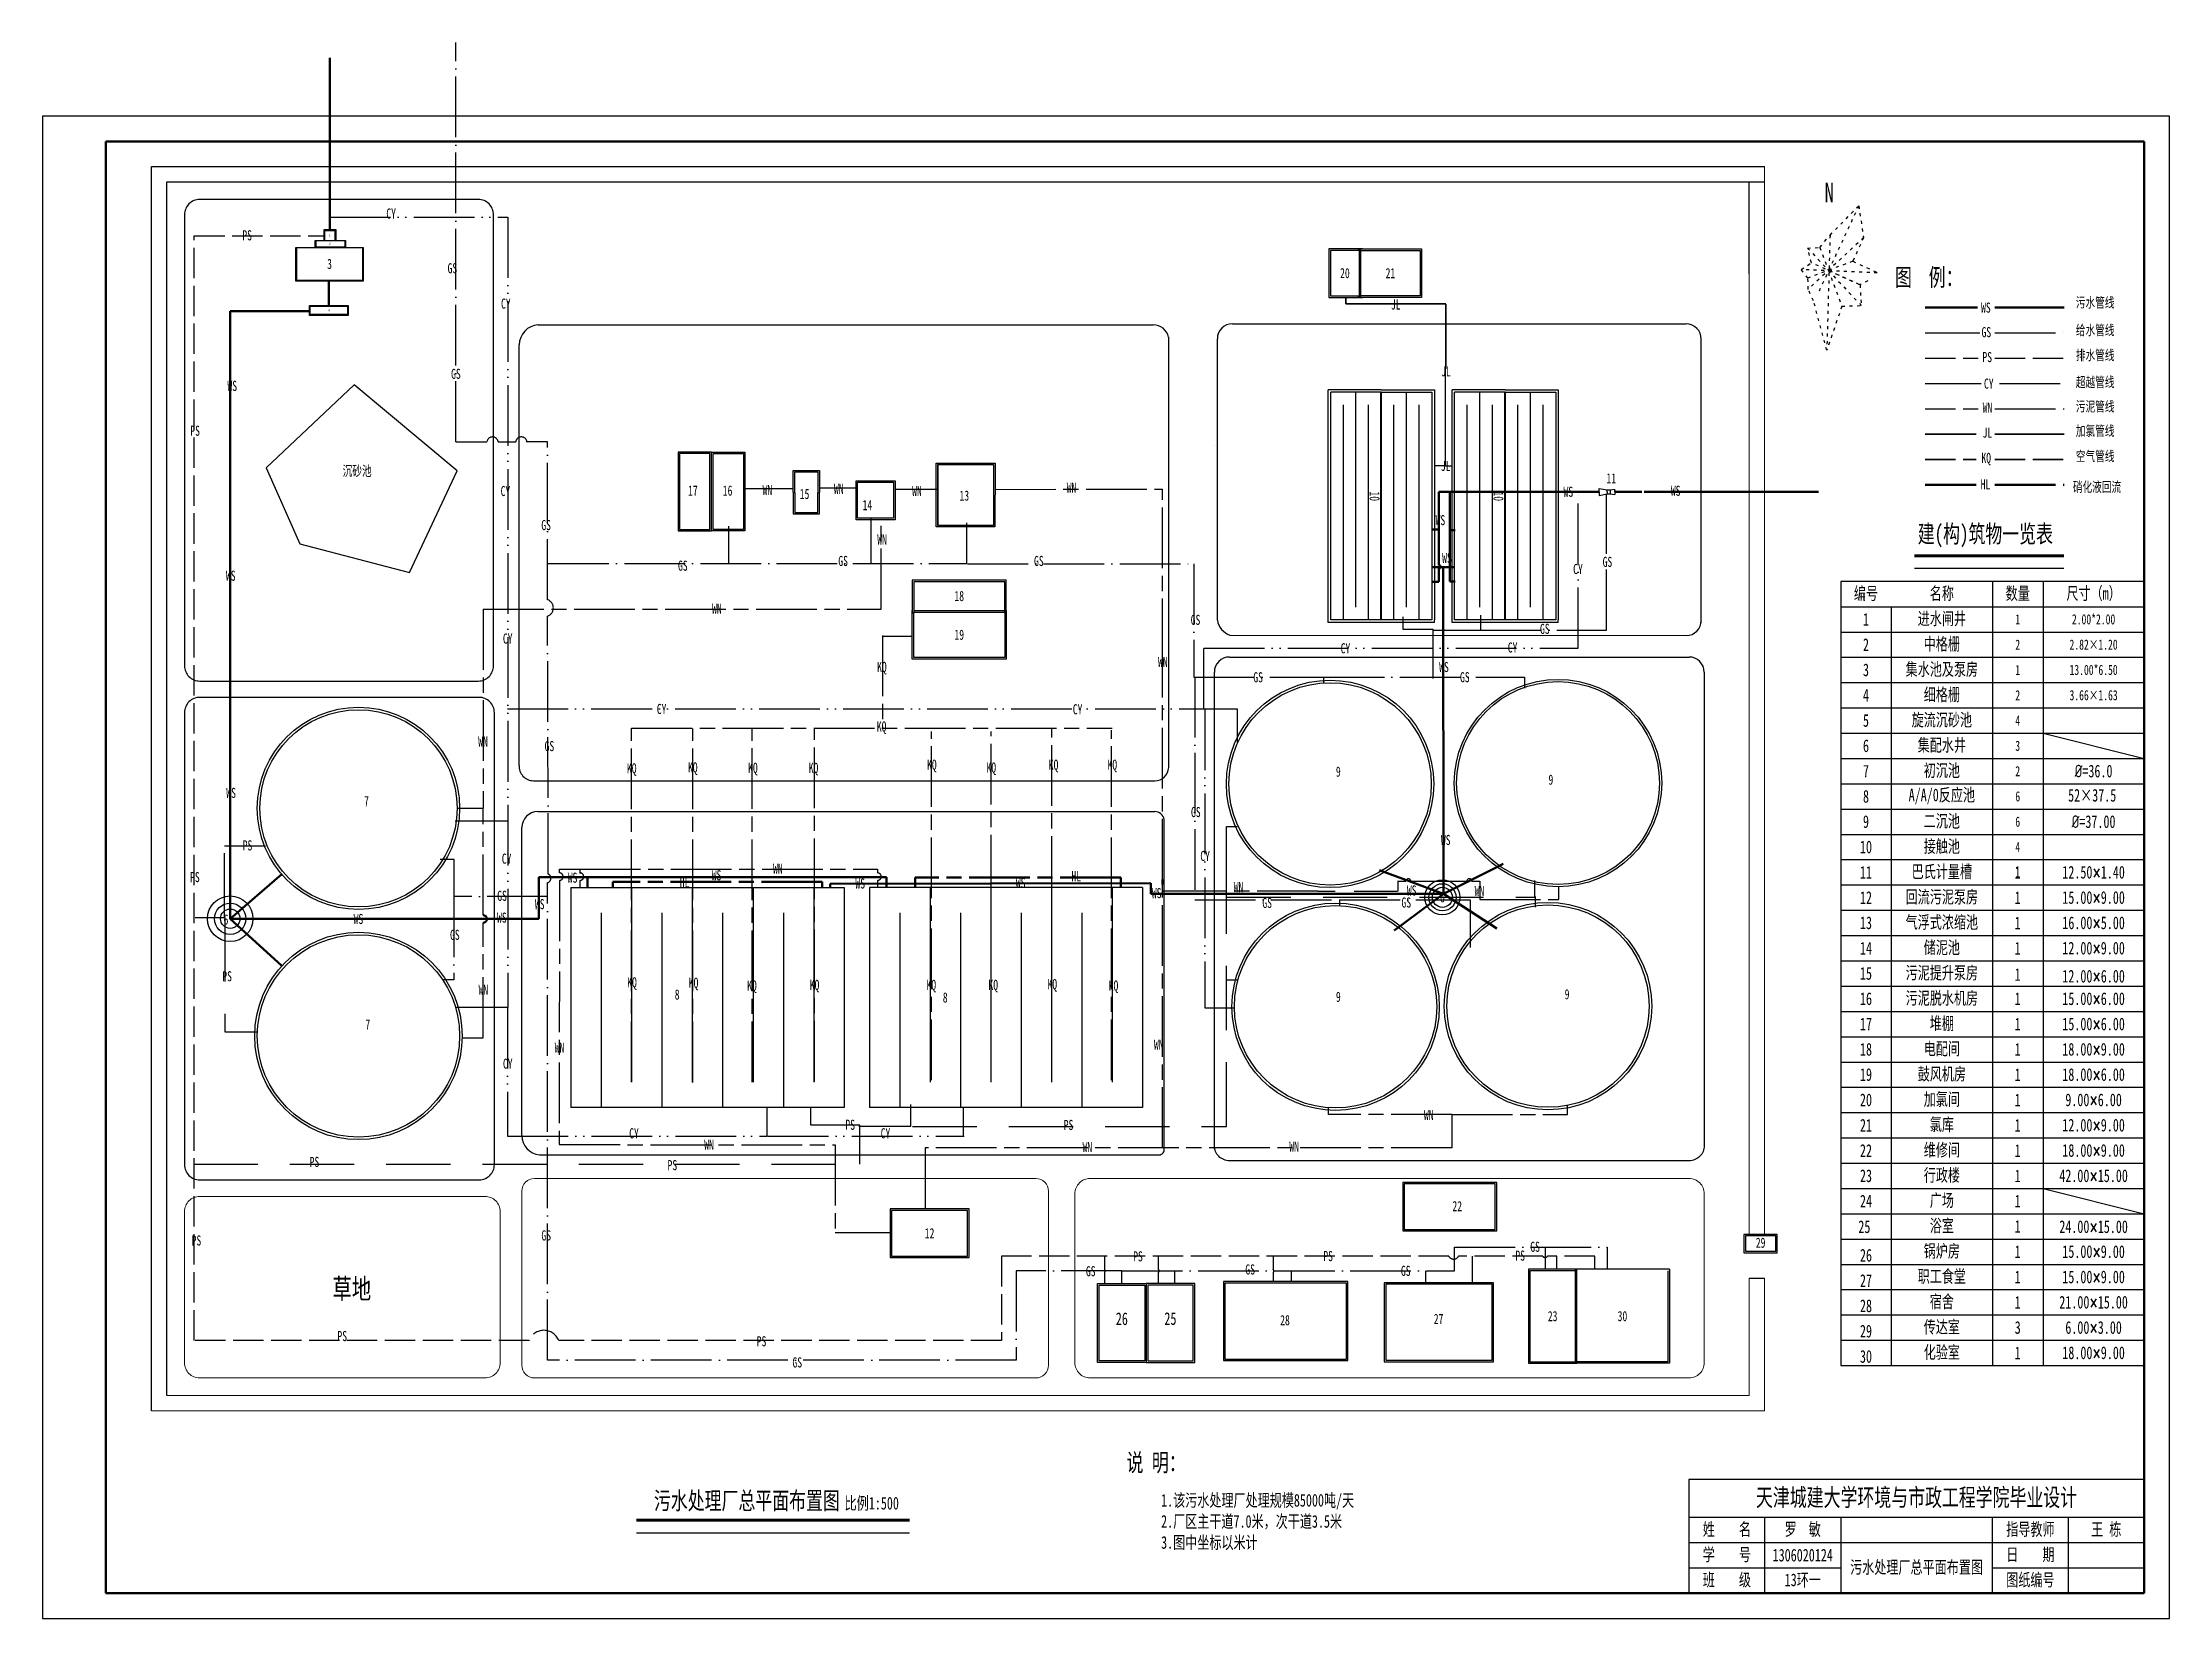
# Model space of a CAD drawing. Header units: millimetres. Extents: x 3398 to 7210, y -225 to 672.
# Drawn here: x 4839 to 5680, y 14 to 637 of the extents above; entities that cross this region are included whole.
import ezdxf
from ezdxf.enums import TextEntityAlignment as Align

# ---------------------------------------------------------------- set-up
doc = ezdxf.new("R2010")
doc.units = ezdxf.units.MM
for name, pattern in [('ACAD_ISO02W100', [15, 12, -3]), ('ACAD_ISO03W100', [30, 12, -18]), ('ACAD_ISO04W100', [30, 24, -3, 0, -3]), ('ACAD_ISO05W100', [33, 24, -3, 0, -3, 0, -3]), ('ACAD_ISO08W100', [36, 24, -3, 6, -3]), ('ACAD_ISO11W100', [33, 12, -3, 12, -3, 0, -3]), ('DASHEDX2', [38.1, 25.4, -12.7])]:
    doc.linetypes.add(name, pattern=pattern)
for name, color, linetype, lineweight in [('加氯线', 4, 'Continuous', 35), ('污水管线', 5, 'Continuous', 50), ('污泥管线', 40, 'ACAD_ISO08W100', 50), ('消化液回流', 1, 'ACAD_ISO08W100', 50), ('空气管线', 30, 'ACAD_ISO11W100', 35)]:
    doc.layers.add(name, color=color, linetype=linetype, lineweight=lineweight)
for name, color, linetype in [('厂区排水管线', 252, 'ACAD_ISO02W100'), ('厂区给水管', 150, 'ACAD_ISO04W100'), ('图框线和图表线', 7, 'Continuous'), ('文字', 7, 'Continuous'), ('污水处理构筑物', 6, 'Continuous'), ('污泥处理构筑物', 3, 'Continuous'), ('绿地', 3, 'Continuous'), ('草地', 96, 'Continuous'), ('超越管线', 7, 'ACAD_ISO05W100'), ('辅助构筑物和建筑物', 1, 'Continuous')]:
    doc.layers.add(name, color=color, linetype=linetype)
doc.styles.add('52', font='', dxfattribs={"width": 0.7, "height": 5})
doc.styles.get("Standard").update_dxf_attribs({"font": 'txt', "bigfont": 'gbcbig.shx'})
doc.styles.add('长仿宋', font='simfang.ttf', dxfattribs={"width": 0.7, "height": 4})
doc.styles.get('52').set_extended_font_data('FangSong_GB2312')

msp = doc.modelspace()

# ---------------------------------------------------------------- texts
at = {"style": '长仿宋'}
for s, insert, char_height, width, attachment_point in [('3', (4952.637, 549.569), 4, 26, 5), ('20', (5354.123, 545.946), 4, 11.4, 5), ('21', (5372.123, 545.946), 4, 23.4, 5), ('4', (4952.405, 531.25), 1, 7.36, 5), ('11', (5459.436, 464.793), 4, 13.01942, 5), ('硝化液回流', (5651.509, 461.224), 4, 23.38427, 5), ('14', (5167.203, 456.224), 4, 0.98258, 3), ('18', (5201.626, 418.257), 4, 36, 5), ('19', (5201.626, 402.957), 4, 36, 5), ('1', (5620.151, 409.053), 4, 20, 5), ('2.00*2.00', (5650.151, 409.053), 4, 40, 5), ('2', (5620.151, 399.053), 4, 20, 5), ('2.82×1.20', (5650.151, 399.053), 4, 40, 5), ('1', (5620.151, 389.053), 4, 20, 5), ('13.00*6.50', (5650.151, 389.053), 4, 40, 5), ('2', (5620.151, 379.053), 4, 20, 5), ('3.66×1.63', (5650.151, 379.053), 4, 40, 5), ('4', (5620.151, 369.053), 4, 20, 5), ('3', (5620.151, 359.053), 4, 20, 5), ('2', (5620.151, 349.053), 4, 20, 5), ('7', (4967.265, 337.197), 4, 49.01714, 5), ('6', (5620.151, 339.053), 4, 20, 5), ('6', (5620.151, 329.053), 4, 20, 5), ('{\\fISOCPEUR|b0|i0|c0|p34;%%C\\fSimSun|b0|i0|c134|p2;=}37.00', (5650.151, 329.053), 5, 40, 5), ('4', (5620.151, 319.053), 4, 20, 5), ('1', (5620.151, 309.053), 4, 20, 5), ('6', (5392.669, 299.161), 4, 2.30836, 5), ('6', (4911.679, 290.389), 4, 2.64706, 5), ('7', (4967.757, 248.906), 4, 30.85935, 5), ('12', (5189.901, 166.35), 4, 30, 5)]:
    msp.add_mtext(s, dxfattribs=dict(at, insert=insert, char_height=char_height, width=width, attachment_point=attachment_point))
at = {"char_height": 4, "width": 16.07109, "attachment_point": 5, "rotation": 270, "style": '长仿宋'}
for insert in [(5365.846, 457.734), (5414.846, 457.734)]:
    msp.add_mtext('10', dxfattribs=dict(at, insert=insert))
at = {"layer": 'Defpoints', "lineweight": -3, "char_height": 5, "width": 30, "attachment_point": 5, "style": '长仿宋'}
for s, insert in [('罗  敏', (5535.151, 49.053)), ('1306020124', (5535.151, 39.053)), ('13环一', (5535.151, 29.053))]:
    msp.add_mtext(s, dxfattribs=dict(at, insert=insert))
at = {"layer": '厂区排水管线', "color": 0, "linetype": 'ACAD_ISO05W100', "lineweight": -3, "char_height": 4, "attachment_point": 1, "style": '长仿宋'}
for s, width, insert in [('CY', 11.40731, (4975.084, 571.515)), ('GS', 8.20997, (4999.298, 549.881)), ('CY', 7.41569, (5020.432, 535.906)), ('GS', 8.20997, (5000.698, 508.144)), ('WS', 9.93717, (4912.268, 503.369)), ('CY', 6.02353, (5020.283, 461.803)), ('WS', 9.93717, (5440.557, 461.499)), ('WS', 9.93717, (5482.996, 461.902)), ('GS', 8.20997, (5036.368, 448.342)), ('WS', 9.93717, (5389.982, 450.314)), ('GS', 8.20997, (5090.414, 432.281)), ('GS', 8.20997, (5153.803, 434.143)), ('GS', 8.20997, (5231.175, 434.143)), ('WS', 9.93717, (5392.567, 435.328)), ('CY', 7.12397, (5444.367, 430.967)), ('GS', 8.20997, (5456.017, 433.787)), ('WS', 9.93717, (4911.665, 428.32)), ('GS', 8.20997, (5293.144, 410.882)), ('GS', 8.20997, (5431.251, 407.316)), ('CY', 4.73969, (5021.177, 403.48)), ('CY', 5.90078, (5352.438, 399.631)), ('CY', 6.49288, (5418.522, 399.95)), ('GS', 8.20997, (5317.893, 388.167)), ('WS', 9.93717, (5391.398, 392.223)), ('GS', 8.20997, (5399.621, 388.205)), ('CY', 11.89254, (5082.032, 375.638)), ('CY', 9.18333, (5246.519, 375.514)), ('GS', 8.20997, (5037.661, 360.952)), ('WS', 9.93717, (4911.808, 342.436)), ('GS', 8.20997, (5293.254, 334.884)), ('WS', 9.93717, (5392.084, 323.842)), ('CY', 6.09141, (5020.755, 316.47)), ('CY', 5.86323, (5296.941, 317.527)), ('WS', 9.93717, (5046.815, 308.913)), ('WS', 9.93717, (5103.755, 309.888)), ('WS', 9.93717, (5160.562, 306.635)), ('WS', 9.93717, (5224.009, 306.863)), ('WS', 9.93717, (5277.769, 302.817)), ('WS', 9.93717, (5378.621, 303.867)), ('GS', 8.20997, (5018.927, 301.765)), ('WS', 9.93717, (5033.836, 298.458)), ('GS', 8.20997, (5321.46, 298.95)), ('GS', 8.20997, (5376.476, 299.117)), ('WS', 9.93717, (4962.158, 292.596)), ('GS', 8.20997, (5000.277, 286.338)), ('WS', 9.93717, (5018.852, 293.131)), ('CY', 6.57664, (5021.199, 235.403)), ('CY', 7.64964, (5071.111, 207.879)), ('CY', 7.92259, (5170.557, 207.879)), ('GS', 8.20997, (5036.407, 167.5)), ('GS', 8.20997, (5427.405, 163.001)), ('GS', 8.20997, (5251.706, 153.341)), ('GS', 8.20997, (5314.75, 154.04)), ('GS', 8.20997, (5376.259, 153.484)), ('GS', 8.20997, (5135.663, 117.282))]:
    msp.add_mtext_dynamic_manual_height_columns(s, width=width, gutter_width=20, heights=[0], dxfattribs=dict(at, insert=insert))
at = {"layer": '厂区排水管线', "color": 5, "linetype": 'ByBlock', "lineweight": 50, "char_height": 4, "attachment_point": 1, "style": '长仿宋'}
for s, width, insert in [('{\\C256;沉砂池}', 31.27781, (4957.803, 469.78)), ('{\\C0;9}', 22.09282, (5350.565, 350.869)), ('{\\C0;9}', 22.09282, (5434.606, 347.674)), ('{\\C0;9}', 22.09282, (5350.565, 261.82)), ('{\\C0;9}', 22.09282, (5441.007, 262.854))]:
    msp.add_mtext_dynamic_manual_height_columns(s, width=width, gutter_width=20, heights=[0], dxfattribs=dict(at, insert=insert))
at = {"layer": '厂区排水管线', "color": 0, "linetype": 'ACAD_ISO05W100', "lineweight": -3, "insert": (5640.071, 342.015), "char_height": 5, "attachment_point": 1, "style": '长仿宋'}
msp.add_mtext('52×37.5', dxfattribs=at)
at = {"layer": '厂区排水管线', "insert": (4961.444, 143.966), "char_height": 8, "width": 94.89589, "attachment_point": 5, "style": '长仿宋'}
msp.add_mtext('草地', dxfattribs=at)
at = {"layer": '图框线和图表线', "style": '52', "width": 0.7}
msp.add_text('N', height=7.7, dxfattribs=at).set_placement((5545.633, 577.828), align=Align.MIDDLE)
msp.add_text('N', height=7.7, dxfattribs=at).set_placement((5545.633, 577.828), align=Align.MIDDLE)
at = {"layer": '图框线和图表线', "insert": (5281.43, 63.278), "char_height": 5, "width": 110.44399, "attachment_point": 1, "style": '长仿宋'}
msp.add_mtext('{\\fFangSong_GB2312|b0|i0|c134|p49;1.}该污水处理厂处理规模{\\fFangSong_GB2312|b0|i0|c134|p49;85000}吨{\\fFangSong_GB2312|b0|i0|c134|p49;/}天{\\fFangSong_GB2312|b0|i0|c134|p49;\\P2.}厂区主干道{\\fFangSong_GB2312|b0|i0|c134|p49;7.0}米，次干道{\\fFangSong_GB2312|b0|i0|c134|p49;3.5}米{\\fFangSong_GB2312|b0|i0|c134|p49;\\P3.}图中坐标以米计', dxfattribs=at)
at = {"layer": '文字', "style": '长仿宋'}
for s, insert, char_height, width, attachment_point in [('PS', (4918.14, 562.902), 4, 10.77679, 1), ('图  例：', (5571.603, 547.814), 7, 40.62448, 1), ('JL', (5372.309, 535.546), 4, 10.77679, 1), ('WS', (5605.65, 534.301), 4, 10.77679, 1), ('GS', (5605.83, 524.613), 4, 10.77679, 1), ('PS', (5606.189, 514.745), 4, 10.77679, 1), ('JL', (5392.159, 509.137), 4, 10.77679, 1), ('CY', (5606.806, 504.267), 4, 10.77679, 1), ('WN', (5606.287, 494.754), 4, 10.77679, 1), ('PS', (4897.588, 485.639), 4, 10.77679, 1), ('JL', (5606.25, 484.904), 4, 10.77679, 1), ('JL', (5392.056, 471.726), 4, 10.77679, 1), ('KQ', (5605.781, 474.904), 4, 10.77679, 1), ('KQ', (5605.781, 474.904), 4, 10.77679, 1), ('WN', (5152.07, 462.679), 4, 10.77679, 1), ('WN', (5244.12, 463.135), 4, 10.77679, 1), ('17', (5098.22, 461.979), 4, 0.98258, 3), ('16', (5111.929, 461.979), 4, 0.98258, 3), ('WN', (5123.855, 462.228), 4, 10.77679, 1), ('15', (5142.365, 460.667), 4, 0.98258, 3), ('WN', (5182.992, 461.777), 4, 10.77679, 1), ('13', (5205.525, 459.988), 4, 0.86181, 3), ('建(构)筑物一览表', (5580.63, 446.378), 7, 75, 1), ('WN', (5169.22, 442.632), 4, 10.77679, 1), ('编号', (5560.151, 419.053), 5, 20, 5), ('名称', (5590.151, 419.053), 5, 40, 5), ('{\\fFangSong|b0|i0|c134|p49;\\W0.7;数量}', (5620.151, 419.053), 5, 20, 5), ('尺寸（m）', (5650.151, 419.053), 5, 40, 5), ('WN', (5103.877, 415.296), 4, 10.77679, 1), ('{\\fFangSong|b0|i0|c134|p49;\\W0.7;进水闸井}', (5590.151, 409.053), 5, 40, 5), ('1', (5560.151, 409.053), 5, 20, 5), ('中格栅', (5590.151, 399.053), 5, 40, 5), ('KQ', (5169.143, 392.233), 4, 10.77679, 1), ('WN', (5280.232, 394.233), 4, 10.77679, 1), ('3', (5560.151, 389.053), 5, 20, 5), ('{\\fFangSong|b0|i0|c134|p49;\\W0.7;集水池及泵房}', (5590.151, 389.053), 5, 40, 5), ('4', (5560.151, 379.053), 5, 20, 5), ('{\\fFangSong|b0|i0|c134|p49;\\W0.7;细格栅}', (5590.151, 379.053), 5, 40, 5), ('5', (5560.151, 369.053), 5, 20, 5), ('旋流沉砂池', (5590.151, 369.053), 5, 40, 5), ('WN', (5011.414, 362.782), 4, 10.77679, 1), ('KQ', (5169.027, 368.687), 4, 10.77679, 1), ('集配水井', (5590.151, 359.053), 5, 40, 5), ('KQ', (5188.894, 353.594), 4, 10.77679, 1), ('KQ', (5237.025, 353.594), 4, 10.77679, 1), ('KQ', (5260.251, 353.594), 4, 10.77679, 1), ('6', (5560.151, 359.053), 5, 20, 5), ('KQ', (5070.225, 352.179), 4, 10.77679, 1), ('KQ', (5094.359, 352.528), 4, 10.77679, 1), ('KQ', (5118.144, 352.353), 4, 10.77679, 1), ('KQ', (5142.104, 352.353), 4, 10.77679, 1), ('KQ', (5212.401, 352.476), 4, 10.77679, 1), ('7', (5560.151, 349.053), 5, 20, 5), ('{\\fFangSong|b0|i0|c134|p49;\\W0.7;初沉池}', (5590.151, 349.053), 5, 40, 5), ('{\\fISOCPEUR|b0|i0|c0|p34;%%C\\fSimSun|b0|i0|c134|p2;=}36.0', (5650.151, 349.053), 5, 40, 5), ('8', (5560.151, 339.053), 5, 20, 5), ('{\\fFangSong|b0|i0|c134|p49;\\W0.7;A/A/0反应池}', (5590.151, 339.053), 5, 40, 5), ('9', (5560.151, 329.053), 5, 20, 5), ('{\\fFangSong|b0|i0|c134|p49;\\W0.7;二沉池}', (5590.151, 329.053), 5, 40, 5), ('PS', (4918.286, 321.686), 4, 10.77679, 1), ('10', (5560.151, 319.053), 5, 20, 5), ('{\\fFangSong|b0|i0|c134|p49;\\W0.7;接触池}', (5590.151, 319.053), 5, 40, 5), ('WN', (5127.991, 312.527), 4, 10.77679, 1), ('11', (5560.151, 309.053), 5, 20, 5), ('{\\fFangSong|b0|i0|c134|p49;\\W0.7;巴氏计量槽}', (5590.151, 309.053), 5, 40, 5), ('{\\fFangSong|b0|i0|c134|p49;\\W0.7;1}', (5620.151, 309.053), 5, 20, 5), ('12.50{\\Ftxt,gbcbig|c134;×}1.40', (5650.151, 309.053), 5, 40, 5), ('PS', (4897.484, 309.155), 4, 10.77679, 1), ('WN', (5310.153, 305.176), 4, 10.77679, 1), ('WN', (5405.41, 303.698), 4, 10.77679, 1), ('12', (5560.151, 299.053), 5, 20, 5), ('{\\fFangSong|b0|i0|c134|p49;\\W0.7;回流污泥泵房}', (5590.151, 299.053), 5, 40, 5), ('{\\fFangSong|b0|i0|c134|p49;\\W0.7;1}', (5620.151, 299.053), 5, 20, 5), ('15.00{\\Ftxt,gbcbig|c134;×}9.00', (5650.151, 299.053), 5, 40, 5), ('13', (5560.151, 289.053), 5, 20, 5), ('{\\fFangSong_GB2312|b0|i0|c134|p49;气浮式浓缩池}', (5590.151, 289.053), 5, 40, 5), ('1', (5620.151, 289.053), 5, 20, 5), ('16.00{\\Ftxt,gbcbig|c134;×}5.00', (5650.151, 289.053), 5, 40, 5), ('14', (5560.151, 279.053), 5, 20, 5), ('{\\fFangSong_GB2312|b0|i0|c134|p49;储泥池}', (5590.151, 279.053), 5, 40, 5), ('{\\fFangSong|b0|i0|c134|p49;\\W0.7;1}', (5620.151, 279.053), 5, 20, 5), ('12.00{\\Ftxt,gbcbig|c134;×}9.00', (5650.151, 279.053), 5, 40, 5), ('PS', (4910.222, 269.967), 4, 10.77679, 1), ('15', (5560.151, 269.053), 5, 20, 5), ('{\\fFangSong_GB2312|b0|i0|c134|p49;污泥提升泵房}', (5590.151, 269.036), 5, 40, 5), ('1', (5620.142, 268.653), 5, 20, 5), ('12.00{\\Ftxt,gbcbig|c134;×}6.00', (5650.151, 267.95), 5, 40, 5), ('WN', (5011.556, 264.66), 4, 10.77679, 1), ('KQ', (5070.33, 267.554), 4, 10.77679, 1), ('KQ', (5094.677, 267.387), 4, 10.77679, 1), ('KQ', (5117.762, 266.276), 4, 10.77679, 1), ('KQ', (5142.513, 266.553), 4, 10.77679, 1), ('KQ', (5188.681, 266.553), 4, 10.77679, 1), ('KQ', (5213.155, 266.553), 4, 10.77679, 1), ('KQ', (5236.517, 266.831), 4, 10.77679, 1), ('KQ', (5260.712, 266.276), 4, 10.77679, 1), ('16', (5560.151, 259.053), 5, 20, 5), ('{\\fFangSong_GB2312|b0|i0|c134|p49;污泥脱水机房}', (5590.151, 259.053), 5, 40, 5), ('{\\fFangSong|b0|i0|c134|p49;\\W0.7;1}', (5620.151, 259.053), 5, 20, 5), ('15.00{\\Ftxt,gbcbig|c134;×}6.00', (5650.151, 259.053), 5, 40, 5), ('{\\fFangSong|b0|i0|c134|p49;\\W0.7;堆棚}', (5590.151, 249.053), 5, 40, 5), ('17', (5560.151, 249.053), 5, 20, 5), ('{\\fFangSong|b0|i0|c134|p49;\\W0.7;1}', (5620.151, 249.053), 5, 20, 5), ('15.00{\\Ftxt,gbcbig|c134;×}6.00', (5650.151, 249.053), 5, 40, 5), ('WN', (5041.659, 241.764), 4, 10.77679, 1), ('WN', (5278.603, 242.951), 4, 10.77679, 1), ('18', (5560.151, 239.053), 5, 20, 5), ('{\\fFangSong_GB2312|b0|i0|c134|p49;电配间}', (5590.151, 239.053), 5, 40, 5), ('{\\fFangSong|b0|i0|c134|p49;\\W0.7;1}', (5620.151, 239.053), 5, 20, 5), ('18.00{\\Ftxt,gbcbig|c134;×}9.00', (5650.151, 239.053), 5, 40, 5), ('19', (5560.151, 229.053), 5, 20, 5), ('{\\fFangSong_GB2312|b0|i0|c134|p49;鼓风机房}', (5590.151, 229.053), 5, 40, 5), ('{\\fFangSong|b0|i0|c134|p49;\\W0.7;1}', (5620.151, 229.053), 5, 20, 5), ('18.00{\\Ftxt,gbcbig|c134;×}6.00', (5650.151, 229.053), 5, 40, 5), ('20', (5560.151, 219.053), 5, 20, 5), ('{\\fFangSong|b0|i0|c134|p49;\\W0.7;加氯间}', (5590.151, 219.053), 5, 40, 5), ('{\\fFangSong|b0|i0|c134|p49;\\W0.7;1}', (5620.151, 219.053), 5, 20, 5), ('9.00{\\Ftxt,gbcbig|c134;×}6.00', (5650.151, 219.053), 5, 40, 5), ('PS', (5156.589, 211.239), 4, 10.77679, 1), ('PS', (5242.934, 211.183), 4, 10.77679, 1), ('WN', (5385.35, 215.085), 4, 10.77679, 1), ('21', (5560.151, 209.053), 5, 20, 5), ('{\\fFangSong|b0|i0|c134|p49;\\W0.7;氯库}', (5590.151, 209.053), 5, 40, 5), ('{\\fFangSong|b0|i0|c134|p49;\\W0.7;1}', (5620.151, 209.053), 5, 20, 5), ('12.00{\\Ftxt,gbcbig|c134;×}9.00', (5650.151, 209.053), 5, 40, 5), ('WN', (5100.787, 203.414), 4, 10.77679, 1), ('WN', (5250.381, 202.413), 4, 10.77679, 1), ('WN', (5332.137, 202.615), 4, 10.77679, 1), ('{\\fFangSong|b0|i0|c134|p49;\\W0.7;维修间}', (5590.151, 199.053), 5, 40, 5), ('PS', (4944.767, 196.554), 4, 10.77679, 1), ('PS', (5086.278, 195.28), 4, 10.77679, 1), ('22', (5560.151, 199.053), 5, 20, 5), ('{\\fFangSong|b0|i0|c134|p49;\\W0.7;1}', (5620.151, 199.053), 5, 20, 5), ('18.00{\\Ftxt,gbcbig|c134;×}9.00', (5650.151, 199.053), 5, 40, 5), ('23', (5560.151, 189.053), 5, 20, 5), ('{\\fFangSong|b0|i0|c134|p49;\\W0.7;行政楼}', (5590.151, 189.053), 5, 40, 5), ('{\\fFangSong|b0|i0|c134|p49;\\W0.7;1}', (5620.151, 189.053), 5, 20, 5), ('42.00{\\Ftxt,gbcbig|c134;×}15.00', (5650.151, 189.053), 5, 40, 5), ('22', (5396.623, 179.075), 4, 0.98258, 1), ('24', (5560.151, 179.053), 5, 20, 5), ('{\\fFangSong_GB2312|b0|i0|c134|p49;广场}', (5590.151, 179.053), 5, 40, 5), ('{\\fFangSong|b0|i0|c134|p49;\\W0.7;1}', (5620.151, 179.053), 5, 20, 5), ('25', (5559.505, 168.885), 5, 20, 5), ('{\\fFangSong_GB2312|b0|i0|c134|p49;浴室}', (5590.151, 169.053), 5, 40, 5), ('{\\fFangSong|b0|i0|c134|p49;\\W0.7;1}', (5620.151, 169.053), 5, 20, 5), ('24.00{\\Ftxt,gbcbig|c134;×}15.00', (5650.151, 168.912), 5, 40, 5), ('PS', (4898.102, 165.481), 4, 10.77679, 1), ('26', (5560.151, 157.62), 5, 20, 5), ('{\\fFangSong_GB2312|b0|i0|c134|p49;锅炉房}', (5590.151, 159.053), 5, 40, 5), ('{\\fFangSong|b0|i0|c134|p49;\\W0.7;1}', (5620.151, 159.053), 5, 20, 5), ('15.00{\\Ftxt,gbcbig|c134;×}9.00', (5650.151, 159.053), 5, 40, 5), ('PS', (5270.387, 159.22), 4, 10.77679, 1), ('PS', (5345.583, 159.319), 4, 10.77679, 1), ('PS', (5421.499, 159.502), 4, 10.77679, 1), ('{\\fFangSong_GB2312|b0|i0|c134|p49;职工食堂}', (5590.151, 149.053), 5, 40, 5), ('{\\fFangSong|b0|i0|c134|p49;\\W0.7;1}', (5620.151, 149.053), 5, 20, 5), ('15.00{\\Ftxt,gbcbig|c134;×}9.00', (5650.151, 149.053), 5, 40, 5), ('26', (5263.532, 135.055), 5, 0.98258, 1), ('25', (5282.732, 135.099), 5, 1.29371, 1), ('28', (5560.151, 137.62), 5, 20, 5), ('{\\fFangSong_GB2312|b0|i0|c134|p49;宿舍}', (5590.151, 139.053), 5, 40, 5), ('{\\fFangSong|b0|i0|c134|p49;\\W0.7;1}', (5620.151, 139.053), 5, 20, 5), ('21.00{\\Ftxt,gbcbig|c134;×}15.00', (5650.151, 139.053), 5, 40, 5), ('PS', (4955.747, 127.691), 4, 10.77679, 1), ('28', (5328.514, 133.987), 4, 0.98258, 1), ('27', (5389.248, 134.495), 4, 0.98258, 1), ('29', (5560.151, 127.62), 5, 20, 5), ('{\\fFangSong|b0|i0|c134|p49;\\W0.7;传达室}', (5590.151, 129.053), 5, 40, 5), ('3', (5620.151, 129.053), 5, 20, 5), ('6.00{\\Ftxt,gbcbig|c134;×}3.00', (5650.151, 129.053), 5, 40, 5), ('PS', (5121.532, 125.641), 4, 10.77679, 1), ('30', (5560.151, 117.62), 5, 20, 5), ('{\\fFangSong|b0|i0|c134|p49;\\W0.7;化验室}', (5590.151, 119.053), 5, 40, 5), ('{\\fFangSong|b0|i0|c134|p49;\\W0.7;1}', (5620.151, 119.053), 5, 20, 5), ('18.00{\\Ftxt,gbcbig|c134;×}9.00', (5650.151, 119.053), 5, 40, 5), ('{\\fFangSong_GB2312|b0|i0|c134|p49;说 明：}', (5267.758, 79.218), 7, 40.62448, 1), ('{\\fFangSong_GB2312|b0|i0|c134|p49;\\H1.75x;污水处理厂总平面布置图\\H0.5714x; \\H1.25x;比例1:500}', (5129.323, 60.245), 4, 116.76622, 5), ('{\\fFangSong_GB2312|b0|i0|c134|p49;天津城建大学环境与市政工程学院毕业设计}', (5580.151, 61.553), 7, 180, 5), ('{\\fFangSong_GB2312|b0|i0|c134|p49;姓    名}', (5505.151, 49.053), 5, 30, 5), ('{\\fFangSong_GB2312|b0|i0|c134|p49;指导教师}', (5625.151, 49.053), 5, 30, 5), ('王 栋', (5655.151, 49.053), 5, 30, 5), ('{\\fFangSong_GB2312|b0|i0|c134|p49;学    号}', (5505.151, 39.053), 5, 30, 5), ('{\\fFangSong_GB2312|b0|i0|c134|p49;日    期}', (5625.151, 39.053), 5, 30, 5), ('{\\fFangSong_GB2312|b0|i0|c134|p49;污水处理厂总平面布置图}', (5580.151, 34.053), 5, 60, 5), ('{\\fFangSong_GB2312|b0|i0|c134|p49;班    级}', (5505.151, 29.053), 5, 30, 5), ('{\\fFangSong_GB2312|b0|i0|c134|p49;图纸编号}', (5625.151, 29.053), 5, 30, 5)]:
    msp.add_mtext(s, dxfattribs=dict(at, insert=insert, char_height=char_height, width=width, attachment_point=attachment_point))
at = {"layer": '文字', "char_height": 4, "attachment_point": 1, "style": '长仿宋'}
for s, insert in [('污水管线', (5643.13, 536.343)), ('给水管线', (5643.13, 525.436)), ('排水管线', (5643.13, 515.543)), ('超越管线', (5643.13, 504.89)), ('污泥管线', (5643.13, 495.251)), ('加氯管线', (5643.13, 485.613)), ('空气管线', (5643.13, 475.613))]:
    msp.add_mtext(s, dxfattribs=dict(at, insert=insert))
at = {"layer": '文字', "char_height": 5, "width": 20, "attachment_point": 5}
for s, insert in [('{\\fFangSong|b0|i0|c134|p49;\\W0.7;2}', (5560.151, 399.053)), ('{\\fFangSong|b0|i0|c134|p49;\\W0.7;27}', (5560.151, 147.62))]:
    msp.add_mtext(s, dxfattribs=dict(at, insert=insert))
at = {"layer": '消化液回流', "char_height": 4, "width": 7.51245, "attachment_point": 5, "style": '长仿宋'}
for insert in [(5607.414, 462.466), (5093.013, 305.029), (5247.886, 307.516)]:
    msp.add_mtext('HL', dxfattribs=dict(at, insert=insert))
at = {"layer": '草地', "char_height": 1, "attachment_point": 5, "style": '长仿宋'}
for s, insert, width in [('{\\C7;2}', (4952.735, 557.575), 5.4), ('{\\C0;1}', (4952.769, 560.847), 4)]:
    msp.add_mtext(s, dxfattribs=dict(at, insert=insert, width=width))
at = {"layer": '超越管线', "insert": (5518.501, 162.584), "char_height": 4, "width": 6, "attachment_point": 5, "style": '长仿宋'}
msp.add_mtext('29', dxfattribs=at)
at = {"layer": '辅助构筑物和建筑物', "char_height": 4, "attachment_point": 5, "style": '长仿宋'}
for s, insert, width in [('{\\C7;8}', (5090.077, 260.718), 12), ('{\\C7;8}', (5196.077, 259.542), 12), ('{\\C7;23}', (5436.256, 133.552), 18), ('{\\C7;30}', (5463.856, 133.552), 36)]:
    msp.add_mtext(s, dxfattribs=dict(at, insert=insert, width=width))

# ---------------------------------------------------------------- linework, layer by layer
at = {"lineweight": -3}
for p, q in [((5680.151, 608.053), (4839.151, 608.053)), ((4839.151, 608.053), (4839.151, 14.053)), ((5680.151, 14.053), (5680.151, 608.053)), ((4839.151, 14.053), (5680.151, 14.053))]:
    msp.add_line(p, q, dxfattribs=at)
at = {"lineweight": 50}
for p, q in [((4864.151, 598.053), (4864.151, 24.053)), ((5670.151, 598.053), (4864.151, 598.053)), ((5670.151, 24.053), (5670.151, 598.053)), ((4864.151, 24.053), (5670.151, 24.053))]:
    msp.add_line(p, q, dxfattribs=at)
for p, q in [((5514.029, 545.682), (5514.029, 582.053)), ((5454.655, 459.46), (5454.655, 460.84)), ((5454.655, 460.84), (5457.805, 460.212)), ((5454.655, 459.46), (5454.655, 458.08)), ((5454.655, 458.08), (5457.805, 458.708)), ((5457.805, 459.46), (5457.805, 460.212)), ((5457.805, 460.212), (5459.005, 460.212)), ((5457.805, 459.46), (5457.805, 458.708)), ((5457.805, 458.708), (5459.005, 458.708)), ((5459.005, 460.212), (5460.805, 460.51)), ((5459.005, 460.212), (5459.005, 458.708)), ((5459.005, 458.708), (5460.805, 458.41)), ((5460.805, 459.46), (5460.805, 460.51)), ((5460.805, 459.985), (5460.805, 458.41)), ((5460.805, 459.46), (5460.805, 458.41)), ((5630.151, 364.053), (5670.151, 354.053)), ((5630.151, 184.053), (5670.151, 174.053))]:
    msp.add_line(p, q)
at = {"layer": '加氯线'}
for p, q in [((5354.423, 536.346), (5354.423, 533.864)), ((5354.423, 533.864), (5394.085, 533.864)), ((5393.969, 533.621), (5393.969, 508.061)), ((5583.576, 482.296), (5603.677, 482.296)), ((5611.076, 482.296), (5638.576, 482.296))]:
    msp.add_line(p, q, dxfattribs=at)
at = {"layer": '厂区排水管线', "color": 0, "linetype": 'ACAD_ISO05W100', "lineweight": -3}
for p, q in [((4952.717, 568.08), (5023.073, 568.08)), ((5023.073, 568.08), (5023.073, 255.579)), ((5446.311, 397.636), (5446.311, 458.974)), ((5298.352, 373.604), (5298.352, 397.636)), ((5298.352, 397.636), (5446.311, 397.636)), ((5022.946, 373.741), (5311.58, 373.741)), ((5298.745, 373.433), (5298.745, 255.432)), ((5311.58, 373.741), (5311.58, 360.384)), ((5023.407, 329.262), (5002.306, 329.262)), ((5023.073, 255.579), (5002.514, 255.579)), ((5023.027, 255.5), (5023.027, 204.744)), ((5298.745, 255.432), (5310.167, 255.432)), ((5125.68, 204.744), (5125.68, 216.221)), ((5203.307, 204.744), (5203.307, 216.221)), ((5023.027, 204.744), (5125.68, 204.744)), ((5125.935, 204.744), (5203.563, 204.744))]:
    msp.add_line(p, q, dxfattribs=at)
at = {"layer": '厂区排水管线'}
for p, q in [((4899.17, 123.98), (4899.17, 560.64)), ((4899.17, 560.64), (4950.469, 560.64)), ((5583.576, 512.296), (5604.549, 512.296)), ((5611.076, 512.296), (5638.576, 512.296)), ((5395.174, 157.293), (5218.27, 157.293)), ((5218.27, 157.293), (5218.27, 123.98)), ((5259.121, 157.293), (5259.121, 151.814)), ((5280.323, 157.293), (5280.323, 152.121)), ((5325.739, 157.293), (5325.739, 151.97)), ((5432.354, 157.295), (5399.039, 157.229)), ((5404.382, 157.239), (5404.382, 146.773)), ((5452.905, 157.293), (5434.204, 157.293)), ((5437.788, 157.293), (5437.788, 152.152)), ((5452.905, 152.152), (5452.905, 157.293)), ((5259.121, 151.067), (5259.121, 146.462)), ((5280.323, 150.815), (5280.323, 146.462)), ((5325.739, 150.82), (5325.739, 147.23)), ((5031.524, 123.98), (4899.17, 123.98)), ((5218.27, 123.98), (5043.234, 123.98))]:
    msp.add_line(p, q, dxfattribs=at)
at = {"layer": '厂区排水管线', "color": 6, "linetype": 'ByBlock'}
for p, q in [((4947.288, 556.35), (4958.62, 556.35)), ((5389.496, 407.825), (5389.496, 408.825)), ((5438.496, 407.825), (5438.496, 408.825))]:
    msp.add_line(p, q, dxfattribs=at)
at = {"layer": '厂区排水管线', "color": 5, "linetype": 'ByBlock', "lineweight": 50}
for p, q in [((4913.367, 290.71), (4913.367, 530.95)), ((4913.367, 530.95), (4944.693, 530.95)), ((5471.487, 459.46), (5460.805, 459.46)), ((5395.617, 444.303), (5397.655, 444.303)), ((5388.496, 429.758), (5397.496, 429.758)), ((5393.098, 300.534), (5392.945, 429.758)), ((5395.641, 424.041), (5397.674, 424.041)), ((5412.554, 310.316), (5416.688, 312.394)), ((5035.389, 290.71), (5035.389, 307.135)), ((5277.405, 304.765), (5150.574, 304.528)), ((5172.873, 307.135), (5172.873, 303.042)), ((5277.405, 300.534), (5277.405, 304.765)), ((5369.539, 309.238), (5367.772, 309.891)), ((5393.098, 300.534), (5369.539, 309.238)), ((5393.098, 300.534), (5412.554, 310.316)), ((5393.098, 300.534), (5277.405, 300.534))]:
    msp.add_line(p, q, dxfattribs=at)
at = {"layer": '厂区排水管线', "color": 3, "linetype": 'ByBlock'}
for p, q in [((5035.117, 525.494), (5278.324, 525.494)), ((5309.674, 525.948), (5489.029, 525.857)), ((5027.642, 351.339), (5027.642, 517.573)), ((5303.674, 408.756), (5303.674, 519.948)), ((5495.029, 407.665), (5495.029, 519.857)), ((5308.674, 402.756), (5489.029, 402.665)), ((5038.833, 394.517), (5038.833, 394.517)), ((5033.244, 345.268), (5278.999, 345.268)), ((5034.936, 333.074), (5278.927, 333.074)), ((5282.662, 199.432), (5282.662, 329.882)), ((5028.646, 205.004), (5028.646, 326.712)), ((5028.646, 205.004), (5028.646, 205.004)), ((5035.706, 197.406), (5280.105, 197.406))]:
    msp.add_line(p, q, dxfattribs=at)
at = {"layer": '厂区排水管线', "color": 3, "linetype": 'ByBlock', "lineweight": -3}
for p, q in [((5284.43, 350.548), (5284.43, 520.688)), ((5302.496, 201.004), (5302.496, 388.174)), ((5308.496, 394.174), (5490.192, 394.174)), ((5496.192, 388.174), (5496.192, 201.004))]:
    msp.add_line(p, q, dxfattribs=at)
at = {"layer": '厂区排水管线', "color": 4, "linetype": 'ByBlock', "lineweight": 30}
for q in [(5393.957, 508.061), (5389.484, 469.715), (5396.484, 469.715)]:
    msp.add_line((5393.957, 469.715), q, dxfattribs=at)
at = {"layer": '厂区排水管线', "linetype": 'ByBlock', "lineweight": -2}
for p, q in [((4962.366, 501.809), (4927.542, 468.98)), ((5003.059, 467.807), (4962.366, 501.809)), ((4927.542, 468.98), (4940.846, 438.887)), ((4984.278, 427.553), (5003.059, 467.807)), ((4940.846, 438.887), (4984.278, 427.553))]:
    msp.add_line(p, q, dxfattribs=at)
at = {"layer": '厂区排水管线', "color": 5, "linetype": 'ByBlock'}
for p, q in [((5002.607, 479.288), (5014.863, 479.288)), ((5019.294, 479.288), (5026.259, 479.288)), ((5038.833, 479.288), (5030.469, 479.288))]:
    msp.add_line(p, q, dxfattribs=at)
at = {"layer": '厂区排水管线', "color": 5, "linetype": 'ACAD_ISO04W100'}
for p, q in [((5038.833, 416.827), (5038.833, 479.288)), ((5039.135, 308.37), (5038.833, 410.321)), ((5038.833, 116.118), (5038.833, 304.962))]:
    msp.add_line(p, q, dxfattribs=at)
at = {"layer": '厂区排水管线', "color": 40, "linetype": 'ACAD_ISO08W100', "lineweight": 30}
for p, q in [((5281.926, 393.262), (5281.926, 460.536)), ((5170.806, 413.076), (5170.806, 448.217)), ((5013.357, 413.076), (5013.357, 334.351)), ((5043.5, 305.863), (5043.489, 201.398)), ((5043.5, 308.842), (5043.5, 310.332)), ((5051.631, 310.332), (5051.631, 308.606)), ((5051.631, 305.863), (5051.631, 302.838)), ((5169.304, 310.332), (5169.304, 308.842)), ((5169.304, 305.863), (5169.304, 303.042)), ((5374.995, 305.537), (5374.995, 301.637)), ((5289.905, 301.564), (5281.926, 301.559)), ((5347.662, 213.323), (5347.662, 216.012)), ((5396.413, 213.323), (5347.662, 213.323)), ((5396.413, 213.323), (5442.072, 213.323)), ((5442.072, 213.323), (5442.072, 216.888)), ((5043.489, 201.398), (5152.569, 201.284)), ((5152.569, 201.284), (5152.569, 166.633)), ((5152.569, 166.633), (5174.301, 166.633))]:
    msp.add_line(p, q, dxfattribs=at)
at = {"layer": '厂区排水管线', "color": 5, "linetype": 'ACAD_ISO04W100', "lineweight": -3}
for p, q in [((5457.503, 404.838), (5457.503, 458.508)), ((5110.473, 431.068), (5110.473, 445.944)), ((5166.831, 431.08), (5166.831, 449.264)), ((5204.663, 431.08), (5204.663, 447.275)), ((5039.112, 431.08), (5204.663, 431.08)), ((5204.871, 431.011), (5294.382, 431.011)), ((5294.382, 431.011), (5294.382, 386.263)), ((5377.211, 405.02), (5377.211, 410.092)), ((5388.984, 405.02), (5377.211, 405.02)), ((5388.984, 385.654), (5388.984, 405.02)), ((5388.984, 404.789), (5407.911, 404.789)), ((5407.866, 404.838), (5457.503, 404.838)), ((5407.911, 404.789), (5407.911, 410.783)), ((5294.382, 386.263), (5345.607, 386.263)), ((5294.745, 386.359), (5294.745, 298.108)), ((5345.607, 386.263), (5345.607, 383.669)), ((5345.711, 386.176), (5425.157, 386.176)), ((5425.157, 386.176), (5425.157, 381.876)), ((5001.945, 314.128), (4996.416, 314.128)), ((5001.945, 299.487), (5001.945, 314.128)), ((5038.992, 299.46), (5001.818, 299.46)), ((5001.818, 299.46), (5001.818, 266.568)), ((5294.745, 298.108), (5351.959, 298.108)), ((5351.959, 298.108), (5351.959, 295.766)), ((5352.001, 298.11), (5403.669, 298.11)), ((5403.669, 298.11), (5403.669, 279.302)), ((5001.818, 266.568), (4997.578, 266.568))]:
    msp.add_line(p, q, dxfattribs=at)
at = {"layer": '厂区排水管线', "color": 30, "linetype": 'ACAD_ISO08W100', "lineweight": 30}
for p, q in [((5171.252, 402.65), (5171.252, 366.051)), ((5171.252, 402.467), (5182.612, 402.467)), ((5072.077, 226.042), (5072.077, 365.995)), ((5072.077, 365.995), (5262.077, 365.995)), ((5096.266, 226.014), (5096.266, 365.88)), ((5119.768, 226.087), (5119.768, 366.23)), ((5144.445, 226.391), (5144.445, 365.711)), ((5190.612, 226.881), (5190.612, 364.73)), ((5214.187, 227.863), (5214.187, 364.73)), ((5238.253, 227.372), (5238.253, 365.711)), ((5261.828, 226.881), (5261.828, 365.22))]:
    msp.add_line(p, q, dxfattribs=at)
at = {"layer": '厂区排水管线', "color": 3, "linetype": 'ByBlock', "lineweight": 30}
msp.add_line((5281.926, 391.176), (5281.926, 391.176), dxfattribs=at)
at = {"layer": '厂区排水管线', "color": 30, "linetype": 'ACAD_ISO08W100', "lineweight": 50}
for p, q in [((5072.077, 365.995), (5072.077, 365.995)), ((5096.077, 226.042), (5096.077, 226.042))]:
    msp.add_line(p, q, dxfattribs=at)
at = {"layer": '厂区排水管线', "linetype": 'DASHEDX2', "lineweight": -3}
for p, q in [((5307.26, 307.864), (5307.26, 327.167)), ((5307.26, 327.167), (5311.55, 327.167)), ((4911.062, 291.222), (4911.062, 319.478)), ((4911.062, 319.478), (4927.342, 319.478)), ((5307.26, 208.528), (5307.26, 307.864)), ((5429.195, 299.261), (5429.195, 305.878)), ((5307.359, 299.261), (5429.195, 299.261)), ((5429.356, 299.423), (5429.356, 295.226)), ((4911.26, 291.229), (4911.26, 245.971)), ((5307.251, 266.588), (5311.713, 266.588)), ((4911.26, 245.971), (4923.722, 245.971)), ((5142.911, 209.035), (5142.911, 216.128)), ((5182.533, 208.661), (5182.533, 217.248)), ((5162.348, 209.035), (5142.911, 209.035)), ((5161.974, 208.661), (5182.533, 208.661)), ((5162.348, 193.728), (5162.348, 209.035)), ((5183.158, 208.528), (5307.26, 208.528)), ((4898.832, 193.728), (5162.348, 193.728))]:
    msp.add_line(p, q, dxfattribs=at)
at = {"layer": '厂区排水管线', "linetype": 'ACAD_ISO11W100', "lineweight": -3}
msp.add_line((4899.532, 291.222), (4911.062, 291.222), dxfattribs=at)
at = {"layer": '厂区排水管线', "color": 6, "linetype": 'ByBlock'}
for centre, radius in [((5348.245, 343.999), 41), ((5348.245, 343.999), 40), ((5438.379, 344.344), 41), ((5438.379, 344.344), 40.09), ((5438.379, 344.344), 40.09), ((5350.435, 255.915), 41), ((5350.435, 255.915), 40), ((5434.417, 256.149), 41), ((5434.417, 256.149), 40)]:
    msp.add_circle(centre, radius, dxfattribs=at)
at = {"layer": '厂区排水管线', "color": 3, "linetype": 'ByBlock'}
for centre, radius, start, end in [((5035.577, 517.573), 7.935, 93.325584, 180), ((5278.324, 519.213), 6.281, 13.580401, 90), ((5309.674, 519.948), 6, 90, 180), ((5489.029, 519.857), 6, 360, 90), ((5311.371, 410.086), 7.81, 189.805571, 249.805571), ((5489.029, 408.665), 6, 270, 0), ((5033.244, 350.888), 5.621, 175.403442, 270), ((5278.999, 350.7), 5.433, 270, 358.396645), ((5035.008, 326.712), 6.362, 90.646662, 180), ((5278.927, 329.293), 3.781, 8.964429, 90), ((5036.265, 205.004), 7.619, 180, 265.790267), ((5280.581, 199.432), 2.081, 256.77192, 360)]:
    msp.add_arc(centre, radius, start, end, dxfattribs=at)
at = {"layer": '厂区排水管线', "color": 3, "linetype": 'ByBlock', "lineweight": -3}
for centre, start, end in [((5308.496, 388.174), 90, 180), ((5490.192, 388.174), 0, 90)]:
    msp.add_arc(centre, 6, start, end, dxfattribs=at)
at = {"layer": '厂区排水管线'}
for centre, radius, start, end in [((5259.021, 151.44), 0.387, 285.109608, 74.890392), ((5279.957, 151.468), 0.748, 299.26813, 60.73187), ((5325.374, 151.395), 0.681, 302.413956, 57.586044), ((5397.124, 158.367), 2.227, 208.833404, 329.267024), ((5433.28, 157.881), 1.096, 212.33259, 327.524253), ((5037.379, 121.689), 6.287, 21.371683, 158.628317)]:
    msp.add_arc(centre, radius, start, end, dxfattribs=at)
at = {"layer": '厂区给水管'}
for p, q in [((5002.607, 479.288), (5002.607, 637.112)), ((5583.576, 522.296), (5605.129, 522.296)), ((5611.076, 522.296), (5638.576, 522.296)), ((5397.406, 151.464), (5397.406, 160.813)), ((5397.406, 160.813), (5457.796, 160.813)), ((5433.323, 160.813), (5433.323, 152.152)), ((5457.796, 160.813), (5457.796, 152.152)), ((5265.942, 151.464), (5224.095, 151.464)), ((5224.095, 151.464), (5224.095, 116.118)), ((5265.942, 146.462), (5265.942, 151.464)), ((5265.942, 151.464), (5397.406, 151.464)), ((5286.738, 151.464), (5286.738, 146.462)), ((5332.902, 151.464), (5332.902, 147.23)), ((5385.925, 151.464), (5385.925, 146.773)), ((5224.095, 116.118), (5038.833, 116.118))]:
    msp.add_line(p, q, dxfattribs=at)
for centre, radius, start, end in [((5017.079, 478.941), 2.242, 8.906371, 171.093629), ((5028.474, 478.941), 2.242, 8.906371, 171.093629), ((5037.679, 413.574), 3.451, 289.529551, 70.470449), ((5038.265, 306.707), 1.878, 291.646914, 62.383847)]:
    msp.add_arc(centre, radius, start, end, dxfattribs=at)
at = {"layer": '图框线和图表线', "color": 0, "linetype": 'ACAD_ISO03W100', "ltscale": 0.1}
for p, q in [((5557.284, 572.554), (5541.034, 537.662)), ((5557.284, 572.554), (5541.034, 537.662)), ((5545.954, 561.012), (5557.284, 572.554)), ((5545.954, 561.012), (5557.284, 572.554)), ((5557.284, 572.554), (5559.197, 559.998)), ((5557.284, 572.554), (5559.197, 559.998)), ((5537.063, 555.85), (5541.896, 556.114)), ((5537.063, 555.85), (5541.896, 556.114)), ((5537.063, 555.85), (5558.269, 533.127)), ((5538.586, 550.082), (5537.063, 555.85)), ((5537.063, 555.85), (5558.269, 533.127)), ((5538.586, 550.082), (5537.063, 555.85)), ((5559.197, 559.998), (5537.274, 539.538)), ((5559.197, 559.998), (5537.274, 539.538)), ((5541.896, 556.114), (5545.954, 561.012)), ((5541.896, 556.114), (5545.954, 561.012)), ((5541.896, 556.114), (5545.298, 547.026)), ((5541.896, 556.114), (5545.298, 547.026)), ((5545.954, 561.012), (5544.642, 515.449)), ((5545.954, 561.012), (5544.642, 515.449)), ((5559.197, 559.998), (5554.934, 550.633)), ((5559.197, 559.998), (5554.934, 550.633)), ((5534.564, 547.336), (5538.586, 550.082)), ((5534.564, 547.336), (5538.586, 550.082)), ((5564.629, 546.077), (5534.564, 547.336)), ((5537.214, 544), (5534.564, 547.336)), ((5564.629, 546.077), (5534.564, 547.336)), ((5537.214, 544), (5534.564, 547.336)), ((5554.934, 550.633), (5537.214, 544)), ((5554.934, 550.633), (5537.214, 544)), ((5557.812, 541.329), (5538.586, 550.082)), ((5557.812, 541.329), (5538.586, 550.082)), ((5545.298, 547.026), (5557.812, 541.329)), ((5545.298, 547.026), (5557.812, 541.329)), ((5537.274, 539.538), (5537.214, 544)), ((5537.274, 539.538), (5537.214, 544)), ((5539.432, 535.004), (5537.274, 539.538)), ((5539.432, 535.004), (5537.274, 539.538)), ((5544.642, 515.449), (5539.432, 535.004)), ((5544.642, 515.449), (5539.432, 535.004)), ((5550.607, 532.842), (5544.642, 515.449)), ((5550.607, 532.842), (5544.642, 515.449))]:
    msp.add_line(p, q, dxfattribs=at)
at = {"layer": '图框线和图表线', "linetype": 'ACAD_ISO03W100', "ltscale": 0.1}
for p, q in [((5545.298, 547.026), (5550.607, 532.842)), ((5545.298, 547.026), (5550.607, 532.842)), ((5554.934, 550.633), (5564.298, 546.37)), ((5554.934, 550.633), (5564.298, 546.37)), ((5560.925, 542.91), (5557.812, 541.329)), ((5560.925, 542.91), (5557.812, 541.329)), ((5557.812, 541.329), (5558.269, 533.127)), ((5557.812, 541.329), (5558.269, 533.127)), ((5550.607, 532.842), (5558.269, 533.127)), ((5550.607, 532.842), (5558.269, 533.127))]:
    msp.add_line(p, q, dxfattribs=at)
at = {"layer": '图框线和图表线', "lineweight": 70}
for p, q in [((5579.367, 434.114), (5638.367, 434.114)), ((5073.987, 52.942), (5181.987, 52.942))]:
    msp.add_line(p, q, dxfattribs=at)
at = {"layer": '图框线和图表线'}
for p, q in [((5638.367, 429.114), (5579.367, 429.114)), ((5670.151, 424.053), (5550.151, 424.053)), ((5550.151, 424.053), (5550.151, 414.053)), ((5610.151, 424.053), (5610.151, 114.053)), ((5630.151, 424.191), (5630.151, 114.053)), ((5550.151, 414.053), (5550.151, 114.053)), ((5550.151, 414.053), (5670.151, 414.053)), ((5570.151, 414.053), (5570.151, 114.053)), ((5550.151, 404.053), (5670.151, 404.053)), ((5550.151, 394.053), (5670.151, 394.053)), ((5550.151, 384.053), (5670.151, 384.053)), ((5550.151, 374.053), (5670.151, 374.053)), ((5550.151, 364.053), (5670.151, 364.053)), ((5550.151, 354.053), (5670.151, 354.053)), ((5550.151, 344.053), (5670.151, 344.053)), ((5550.151, 334.053), (5670.151, 334.053)), ((5550.151, 324.053), (5670.151, 324.053)), ((5550.151, 314.053), (5670.151, 314.053)), ((5550.151, 304.053), (5670.151, 304.053)), ((5550.151, 294.053), (5670.151, 294.053)), ((5550.151, 284.053), (5670.151, 284.053)), ((5550.151, 274.053), (5670.151, 274.053)), ((5550.151, 264.053), (5670.151, 264.053)), ((5550.151, 254.053), (5670.151, 254.053)), ((5550.151, 244.053), (5670.151, 244.053)), ((5550.151, 234.053), (5670.151, 234.053)), ((5550.151, 224.053), (5670.151, 224.053)), ((5550.151, 214.053), (5670.151, 214.053)), ((5550.151, 204.053), (5670.151, 204.053)), ((5550.151, 194.053), (5670.151, 194.053)), ((5550.151, 184.053), (5670.151, 184.053)), ((5550.151, 174.053), (5670.151, 174.053)), ((5550.151, 164.053), (5670.151, 164.053)), ((5550.151, 154.053), (5670.151, 154.053)), ((5550.151, 144.053), (5670.151, 144.053)), ((5550.151, 134.053), (5670.151, 134.053)), ((5550.151, 124.053), (5670.151, 124.053)), ((5550.151, 114.053), (5670.151, 114.053)), ((5490.151, 54.053), (5670.151, 54.053)), ((5520.151, 24.053), (5520.151, 54.053)), ((5550.151, 54.053), (5550.151, 24.053)), ((5610.151, 24.053), (5610.151, 54.053)), ((5640.151, 54.053), (5640.151, 24.053)), ((5073.987, 47.942), (5181.987, 47.942)), ((5490.151, 44.053), (5670.151, 44.053)), ((5490.151, 34.053), (5550.151, 34.053)), ((5610.151, 34.053), (5670.151, 34.053))]:
    msp.add_line(p, q, dxfattribs=at)
at = {"layer": '图框线和图表线', "lineweight": -3}
for p, q in [((5670.151, 69.053), (5490.151, 69.053)), ((5490.151, 69.053), (5490.151, 24.053))]:
    msp.add_line(p, q, dxfattribs=at)
at = {"layer": '污水处理构筑物', "lineweight": -3}
for p, q in [((4939.337, 542.769), (4939.337, 556.069)), ((4939.337, 556.069), (4965.937, 556.069)), ((4939.637, 543.069), (4939.637, 556.069)), ((4946.984, 556.069), (4946.988, 558.85)), ((4946.988, 558.85), (4952.988, 558.849)), ((4947.288, 556.35), (4947.288, 558.85)), ((4950.469, 563.145), (4955.069, 563.154)), ((4950.469, 558.85), (4950.469, 563.145)), ((4950.769, 562.845), (4954.769, 562.845)), ((4950.769, 558.85), (4950.769, 562.845)), ((4952.988, 558.849), (4958.62, 558.85)), ((4954.769, 562.845), (4954.769, 558.85)), ((4955.069, 563.154), (4955.069, 558.85)), ((4958.62, 558.85), (4958.62, 556.35)), ((4958.62, 558.85), (4958.92, 558.85)), ((4958.92, 558.85), (4958.92, 556.35)), ((4958.92, 556.35), (4958.92, 556.069)), ((4965.637, 556.069), (4965.637, 543.069)), ((4965.937, 556.069), (4965.937, 542.769)), ((4965.937, 542.769), (4939.337, 542.769)), ((4965.637, 543.069), (4939.637, 543.069)), ((4944.696, 533.208), (4952.356, 533.208)), ((4944.696, 529.228), (4944.696, 533.208)), ((4944.996, 532.908), (4952.356, 532.908)), ((4944.996, 529.528), (4944.996, 532.908)), ((4952.356, 533.208), (4960.016, 533.208)), ((4952.356, 532.908), (4959.716, 532.908)), ((4959.716, 532.908), (4959.716, 529.528)), ((4960.016, 533.208), (4960.016, 529.228)), ((4952.356, 529.228), (4944.696, 529.228)), ((4952.356, 529.528), (4944.996, 529.528)), ((4959.716, 529.528), (4952.356, 529.528)), ((4960.016, 529.228), (4952.356, 529.228)), ((5368.496, 499.825), (5347.496, 499.825)), ((5347.496, 407.825), (5347.496, 499.825)), ((5348.496, 408.825), (5348.496, 498.825)), ((5368.496, 498.825), (5348.496, 498.825)), ((5358.496, 413.825), (5358.496, 498.825)), ((5368.196, 498.825), (5368.196, 408.825)), ((5368.496, 499.825), (5389.496, 499.825)), ((5368.496, 498.825), (5368.496, 408.825)), ((5368.496, 498.825), (5388.496, 498.825)), ((5378.496, 413.825), (5378.496, 498.825)), ((5388.496, 498.825), (5388.496, 408.825)), ((5389.496, 499.825), (5389.496, 408.825)), ((5396.496, 407.825), (5396.496, 499.825)), ((5417.496, 499.825), (5396.496, 499.825)), ((5397.496, 408.825), (5397.496, 498.825)), ((5417.496, 498.825), (5397.496, 498.825)), ((5407.496, 413.825), (5407.496, 498.825)), ((5417.196, 498.825), (5417.196, 408.825)), ((5417.496, 499.825), (5438.496, 499.825)), ((5417.496, 498.825), (5417.496, 408.825)), ((5417.496, 498.825), (5437.496, 498.825)), ((5427.496, 413.825), (5427.496, 498.825)), ((5437.496, 498.825), (5437.496, 408.825)), ((5438.496, 499.825), (5438.496, 408.825)), ((5353.496, 408.825), (5353.496, 493.825)), ((5363.496, 408.825), (5363.496, 493.825)), ((5373.496, 408.825), (5373.496, 493.825)), ((5383.496, 408.825), (5383.496, 493.825)), ((5402.496, 408.825), (5402.496, 493.825)), ((5412.496, 408.825), (5412.496, 493.825)), ((5422.496, 408.825), (5422.496, 493.825)), ((5432.496, 408.825), (5432.496, 493.825)), ((5368.496, 407.825), (5347.496, 407.825)), ((5368.496, 408.825), (5348.496, 408.825)), ((5388.496, 408.825), (5368.496, 408.825)), ((5389.496, 407.825), (5368.496, 407.825)), ((5417.496, 407.825), (5396.496, 407.825)), ((5417.496, 408.825), (5397.496, 408.825)), ((5437.496, 408.825), (5417.496, 408.825)), ((5438.496, 407.825), (5417.496, 407.825)), ((5048.077, 303.042), (5048.077, 216.042)), ((5048.077, 303.042), (5156.077, 303.042)), ((5072.077, 303.042), (5072.077, 226.042)), ((5096.077, 303.042), (5096.077, 226.042)), ((5120.077, 303.042), (5120.077, 226.042)), ((5144.077, 303.042), (5144.077, 226.042)), ((5156.077, 303.042), (5156.077, 216.042)), ((5166.077, 303.042), (5166.077, 216.042)), ((5274.077, 303.042), (5166.077, 303.042)), ((5190.077, 303.042), (5190.077, 226.042)), ((5214.077, 303.042), (5214.077, 226.042)), ((5238.077, 303.042), (5238.077, 226.042)), ((5262.077, 303.042), (5262.077, 226.042)), ((5274.077, 303.042), (5274.077, 216.042)), ((5060.077, 293.042), (5060.077, 216.042)), ((5084.077, 293.042), (5084.077, 216.042)), ((5108.077, 293.042), (5108.077, 216.042)), ((5132.077, 293.042), (5132.077, 216.042)), ((5178.077, 293.042), (5178.077, 216.042)), ((5202.077, 293.042), (5202.077, 216.042)), ((5226.077, 293.042), (5226.077, 216.042)), ((5250.077, 293.042), (5250.077, 216.042)), ((5156.077, 216.042), (5048.077, 216.042)), ((5274.077, 216.042), (5166.077, 216.042))]:
    msp.add_line(p, q, dxfattribs=at)
at = {"layer": '污水处理构筑物', "color": 6, "lineweight": -2}
for points in [[(5361.023, 555.546), (5347.823, 555.546), (5347.823, 536.346), (5361.023, 536.346)], [(5359.223, 555.546), (5384.423, 555.546), (5384.423, 536.346), (5359.223, 536.346)]]:
    msp.add_lwpolyline(points, dxfattribs=at)
for points in [[(5348.423, 554.946), (5348.423, 536.946), (5360.423, 536.946), (5360.423, 554.946)], [(5383.823, 554.946), (5383.823, 536.946), (5359.823, 536.946), (5359.823, 554.946)]]:
    msp.add_lwpolyline(points, close=True, dxfattribs=at)
at = {"layer": '污水处理构筑物', "lineweight": -2}
for points in [[(5220.226, 411.357), (5220.226, 424.557), (5183.026, 424.557), (5183.026, 411.357)], [(5220.226, 412.557), (5220.226, 393.357), (5183.026, 393.357), (5183.026, 412.557)], [(5183.626, 412.557), (5219.626, 412.557)]]:
    msp.add_lwpolyline(points, dxfattribs=at)
for points in [[(5183.626, 411.957), (5219.626, 411.957), (5219.626, 423.957), (5183.626, 423.957)], [(5183.626, 411.957), (5219.626, 411.957), (5219.626, 393.957), (5183.626, 393.957)]]:
    msp.add_lwpolyline(points, close=True, dxfattribs=at)
at = {"layer": '污水处理构筑物', "lineweight": -3}
for centre, radius in [((4964.068, 334.351), 40), ((4964.068, 334.351), 39), ((4964.068, 244.351), 41), ((4964.068, 244.351), 40)]:
    msp.add_circle(centre, radius, dxfattribs=at)
at = {"layer": '污水处理构筑物'}
for centre, radius in [((5392.669, 299.161), 6.917), ((5392.669, 299.161), 5.381), ((5392.669, 299.161), 3.97), ((4913.367, 290.71), 8.998), ((4913.367, 290.71), 6.189), ((4913.367, 290.71), 3.835)]:
    msp.add_circle(centre, radius, dxfattribs=at)
at = {"layer": '污水管线', "lineweight": 50}
for p, q in [((4952.769, 563.149), (4952.769, 631.13)), ((5583.576, 532.296), (5604.258, 532.296)), ((5611.076, 532.296), (5638.576, 532.296)), ((5648.576, 532.296), (5648.576, 532.296))]:
    msp.add_line(p, q, dxfattribs=at)
at = {"layer": '污水管线'}
for p, q in [((4952.356, 533.208), (4952.356, 542.769)), ((5391.237, 430.529), (5391.237, 459.46)), ((5391.237, 459.46), (5395.62, 459.46)), ((5395.62, 430.219), (5395.62, 459.46)), ((5395.62, 459.46), (5454.655, 459.46)), ((5472.487, 459.46), (5541.41, 459.46)), ((5388.496, 444.585), (5391.237, 444.585)), ((5394.969, 429.758), (5389.496, 429.758)), ((5391.237, 423.907), (5391.237, 429.108)), ((5394.969, 429.758), (5397.496, 429.758)), ((5395.62, 424.041), (5395.62, 429.542)), ((5388.496, 423.907), (5391.237, 423.907)), ((5396.496, 424.041), (5395.62, 424.041)), ((4913.367, 290.71), (4933.752, 308.256)), ((5035.389, 307.135), (5172.873, 307.135)), ((5054.642, 307.135), (5054.642, 303.042)), ((5150.574, 303.042), (5150.574, 304.528)), ((5393.098, 300.534), (5373.571, 286.019)), ((5393.098, 300.534), (5414.205, 286.801)), ((4913.367, 290.71), (4933.81, 272.018)), ((4913.367, 290.71), (5035.389, 290.71))]:
    msp.add_line(p, q, dxfattribs=at)
for centre, radius in [((5391.237, 429.819), 0.711), ((5395.62, 429.881), 0.339)]:
    msp.add_arc(centre, radius, 270, 90, dxfattribs=at)
at = {"layer": '污泥处理构筑物', "lineweight": -3}
for p, q in [((5135.965, 459.325), (5135.965, 467.923)), ((5135.965, 467.923), (5136.565, 467.923)), ((5136.565, 467.923), (5145.77, 467.923)), ((5145.77, 467.923), (5146.37, 467.923)), ((5146.37, 467.923), (5146.37, 459.625)), ((5215.108, 470.224), (5215.108, 446.224)), ((5135.965, 459.325), (5135.965, 450.726)), ((5146.37, 459.625), (5146.37, 459.325)), ((5146.37, 459.025), (5146.37, 459.325)), ((5146.37, 450.726), (5146.37, 459.025)), ((5135.965, 450.726), (5136.565, 450.726)), ((5136.565, 450.726), (5145.77, 450.726)), ((5145.77, 450.726), (5146.37, 450.726))]:
    msp.add_line(p, q, dxfattribs=at)
at = {"layer": '污泥处理构筑物'}
for p, q in [((5160.837, 463.847), (5176.237, 463.847)), ((5160.837, 448.447), (5160.837, 463.847)), ((5161.437, 463.247), (5175.637, 463.247)), ((5161.437, 449.047), (5161.437, 463.247)), ((5175.637, 463.247), (5175.637, 449.047)), ((5176.237, 463.847), (5176.237, 448.447)), ((5176.237, 448.447), (5160.837, 448.447)), ((5175.637, 449.047), (5161.437, 449.047))]:
    msp.add_line(p, q, dxfattribs=at)
at = {"layer": '污泥处理构筑物', "lineweight": -2}
for p, q in [((5193.108, 458.224), (5193.108, 470.224)), ((5193.108, 470.224), (5215.108, 470.224)), ((5193.108, 446.224), (5193.108, 458.224)), ((5215.108, 446.224), (5193.108, 446.224))]:
    msp.add_line(p, q, dxfattribs=at)
for points in [[(5090.463, 443.999), (5103.663, 443.999), (5103.663, 475.199), (5090.463, 475.199)], [(5091.063, 444.599), (5103.063, 444.599), (5103.063, 474.599), (5091.063, 474.599)], [(5116.863, 443.999), (5103.663, 443.999), (5103.663, 475.199), (5116.863, 475.199)], [(5116.263, 444.599), (5104.263, 444.599), (5104.263, 474.599), (5116.263, 474.599)], [(5174.301, 156.75), (5205.501, 156.75), (5205.501, 175.95), (5174.301, 175.95)], [(5174.901, 157.35), (5204.901, 157.35), (5204.901, 175.35), (5174.901, 175.35)]]:
    msp.add_lwpolyline(points, close=True, dxfattribs=at)
at = {"layer": '污泥处理构筑物', "lineweight": -3}
for points in [[(5136.565, 467.323), (5145.77, 467.323), (5145.77, 458.998), (5145.77, 458.998)], [(5136.577, 458.998), (5136.565, 458.998), (5136.565, 467.323)], [(5136.566, 459.025), (5136.565, 459.025), (5136.565, 451.326), (5145.77, 451.326), (5145.77, 459.025), (5145.77, 459.025)], [(5136.584, 458.998), (5136.577, 458.998)]]:
    msp.add_lwpolyline(points, dxfattribs=at)
at = {"layer": '污泥处理构筑物', "lineweight": -2}
for points in [[(5192.508, 457.624), (5192.508, 470.824)], [(5192.508, 470.824), (5215.804, 470.824), (5215.708, 445.624)], [(5215.804, 470.824), (5215.708, 445.624), (5192.508, 445.624)], [(5193.108, 470.224), (5193.108, 446.224)], [(5192.508, 445.624), (5192.508, 458.824)]]:
    msp.add_lwpolyline(points, dxfattribs=at)
at = {"layer": '污泥管线', "linetype": 'ACAD_ISO02W100', "lineweight": 30}
msp.add_line((5583.576, 492.296), (5604.549, 492.296), dxfattribs=at)
at = {"layer": '污泥管线', "lineweight": 30}
for p, q in [((5611.076, 492.296), (5638.576, 492.296)), ((5135.891, 460.656), (5116.863, 460.656)), ((5160.837, 460.971), (5146.406, 460.971)), ((5176.237, 460.536), (5192.801, 460.536)), ((5215.764, 460.448), (5281.926, 460.536)), ((5013.357, 413.076), (5170.806, 413.076)), ((5281.926, 306.149), (5281.926, 391.176)), ((5003.068, 334.351), (5013.357, 334.351)), ((5013.357, 292.102), (5013.357, 334.351)), ((5043.5, 310.332), (5051.631, 310.332)), ((5051.631, 310.332), (5169.304, 310.332)), ((5281.926, 200.066), (5281.926, 304.206)), ((5374.96, 305.554), (5378.26, 305.541)), ((5380.153, 305.553), (5402.33, 305.57)), ((5404.276, 305.555), (5407.478, 305.554)), ((5407.478, 305.554), (5407.478, 298.338)), ((5438.73, 298.338), (5438.643, 303.354)), ((5343.383, 301.6), (5289.905, 301.564)), ((5343.383, 301.6), (5350.309, 301.6)), ((5357.742, 301.6), (5374.96, 301.6)), ((5407.478, 298.338), (5438.73, 298.338)), ((5013.357, 243.628), (5013.357, 289.123)), ((5005.061, 243.628), (5013.357, 243.628)), ((5396.413, 213.323), (5396.413, 200.066)), ((5396.413, 200.066), (5188.182, 200.066)), ((5188.182, 200.066), (5188.182, 175.95))]:
    msp.add_line(p, q, dxfattribs=at)
at = {"layer": '污泥管线', "lineweight": -3}
msp.add_line((5193.108, 458.224), (5193.108, 457.624), dxfattribs=at)
at = {"layer": '污泥管线'}
for p, q in [((5281.926, 391.176), (5281.926, 393.262)), ((5281.926, 304.206), (5281.926, 306.149))]:
    msp.add_line(p, q, dxfattribs=at)
at = {"layer": '污泥管线', "lineweight": 30}
for centre, radius, start, end in [((5043.5, 307.353), 1.49, 270, 90), ((5051.631, 307.353), 1.49, 270, 90), ((5169.304, 307.353), 1.49, 270, 90), ((5379.211, 305.526), 0.954, 0, 180), ((5403.284, 305.57), 0.954, 0, 180)]:
    msp.add_arc(centre, radius, start, end, dxfattribs=at)
at = {"layer": '污泥管线'}
msp.add_arc((5013.357, 290.613), 1.49, 270, 90, dxfattribs=at)
at = {"layer": '消化液回流'}
for p, q in [((5583.576, 462.296), (5603.677, 462.296)), ((5611.076, 462.296), (5638.576, 462.296)), ((5147.442, 305.268), (5064.648, 305.268)), ((5064.648, 305.268), (5064.648, 303.042)), ((5147.442, 303.042), (5147.442, 305.268)), ((5265.538, 306.949), (5184.249, 306.949)), ((5184.249, 306.949), (5184.249, 303.042)), ((5265.538, 303.042), (5265.538, 306.949))]:
    msp.add_line(p, q, dxfattribs=at)
at = {"layer": '空气管线'}
for p, q in [((5583.576, 472.296), (5603.677, 472.296)), ((5611.076, 472.296), (5638.576, 472.296))]:
    msp.add_line(p, q, dxfattribs=at)
at = {"layer": '绿地', "lineweight": -3}
for p, q in [((4882.292, 588.053), (5520.051, 588.053)), ((4888.292, 582.053), (5520.029, 582.053)), ((4888.292, 102.144), (4888.292, 582.053))]:
    msp.add_line(p, q, dxfattribs=at)
at = {"layer": '绿地', "color": 3, "lineweight": -3}
msp.add_line((4882.292, 96.144), (4882.292, 588.053), dxfattribs=at)
at = {"layer": '绿地', "lineweight": -3}
for points in [[(4895.292, 390.679, 0.4142136), (4901.292, 384.679), (5011.454, 384.679, 0.4142136), (5017.454, 390.679), (5017.454, 569.053, 0.4142136), (5011.454, 575.053), (4901.292, 575.053, 0.4142136), (4895.292, 569.053)], [(5017.799, 372.22, 0.4142136), (5011.799, 378.22), (4901.292, 378.22, 0.4142136), (4895.292, 372.22), (4895.292, 193.453, 0.4142136), (4901.292, 187.453), (5011.799, 187.453, 0.4142136), (5017.799, 193.453)]]:
    msp.add_lwpolyline(points, format="xyb", close=True, dxfattribs=at)
msp.add_lwpolyline([(5302.496, 477.87), (5302.496, 477.87)], close=True, dxfattribs=at)
msp.add_lwpolyline([(5496.192, 201.004, -0.4142136), (5490.192, 195.004), (5308.496, 195.004, -0.4142136), (5302.496, 201.004)], format="xyb", dxfattribs=at)
at = {"layer": '草地', "color": 3, "lineweight": 9}
for p, q in [((5514.029, 582.053), (5514.029, 165.867)), ((5520.029, 588.053), (5520.029, 165.867)), ((5514.029, 102.144), (5514.029, 148.55)), ((5520.029, 96.144), (5520.029, 148.55)), ((4888.292, 102.144), (5514.029, 102.144)), ((4882.292, 96.144), (5520.029, 96.144))]:
    msp.add_line(p, q, dxfattribs=at)
at = {"layer": '草地'}
msp.add_line((5514.029, 148.55), (5520.029, 148.55), dxfattribs=at)
at = {"layer": '草地', "color": 3, "lineweight": 9}
for points in [[(5028.646, 183.004, -0.4142136), (5033.646, 188.004), (5231.944, 188.004, -0.4142136), (5236.944, 183.004), (5236.944, 114.144, -0.4142136), (5231.944, 109.144), (5033.646, 109.144, -0.4142136), (5028.646, 114.144)], [(5247.357, 115.144, 0.4142136), (5253.357, 109.144), (5490.192, 109.144, 0.4142136), (5496.192, 115.144), (5496.192, 182.004, 0.4142136), (5490.192, 188.004), (5253.357, 188.004, 0.4142136), (5247.357, 182.004)], [(4895.292, 115.144, 0.4142136), (4901.292, 109.144), (5014.101, 109.144, 0.4142136), (5020.101, 115.144), (5020.101, 174.905, 0.4142136), (5014.101, 180.905), (4901.292, 180.905, 0.4142136), (4895.292, 174.905)]]:
    msp.add_lwpolyline(points, format="xyb", close=True, dxfattribs=at)
at = {"layer": '超越管线'}
for p, q in [((5583.576, 502.296), (5605.648, 502.296)), ((5612.946, 502.296), (5638.576, 502.296))]:
    msp.add_line(p, q, dxfattribs=at)
at = {"layer": '辅助构筑物和建筑物', "lineweight": -2}
for p, q in [((5445.256, 114.952), (5445.256, 152.152)), ((5445.856, 115.552), (5445.856, 151.552)), ((5481.856, 151.552), (5481.856, 115.552)), ((5482.456, 152.152), (5482.456, 114.952)), ((5482.456, 114.952), (5463.256, 114.952)), ((5481.856, 115.552), (5463.856, 115.552))]:
    msp.add_line(p, q, dxfattribs=at)
at = {"layer": '辅助构筑物和建筑物'}
for p, q in [((5482.456, 152.152), (5445.856, 152.152)), ((5463.856, 115.552), (5445.856, 115.552)), ((5463.256, 114.952), (5445.856, 114.952))]:
    msp.add_line(p, q, dxfattribs=at)
at = {"layer": '辅助构筑物和建筑物', "lineweight": -2}
for points in [[(5414.171, 167.27), (5414.171, 186.47), (5376.971, 186.47), (5376.971, 167.27)], [(5413.571, 167.87), (5413.571, 185.87), (5377.571, 185.87), (5377.571, 167.87)], [(5525.078, 165.867), (5511.878, 165.867), (5511.878, 158.667), (5525.078, 158.667)], [(5524.478, 165.267), (5512.478, 165.267), (5512.478, 159.267), (5524.478, 159.267)], [(5426.656, 114.952), (5445.856, 114.952), (5445.856, 152.152), (5426.656, 152.152)], [(5427.256, 115.552), (5445.256, 115.552), (5445.256, 151.552), (5427.256, 151.552)], [(5256.342, 146.462), (5275.542, 146.462), (5275.542, 115.262), (5256.342, 115.262)], [(5256.942, 145.862), (5274.942, 145.862), (5274.942, 115.862), (5256.942, 115.862)], [(5275.542, 115.262), (5294.742, 115.262), (5294.742, 146.462), (5275.542, 146.462)], [(5276.142, 115.862), (5294.142, 115.862), (5294.142, 145.862), (5276.142, 145.862)], [(5306.096, 147.23), (5306.096, 116.03), (5355.296, 116.03), (5355.296, 147.23)], [(5306.696, 146.63), (5306.696, 116.63), (5354.696, 116.63), (5354.696, 146.63)], [(5369.7, 146.773), (5369.7, 115.573), (5412.9, 115.573), (5412.9, 146.773)], [(5370.3, 146.173), (5370.3, 116.173), (5412.3, 116.173), (5412.3, 146.173)]]:
    msp.add_lwpolyline(points, close=True, dxfattribs=at)

msp.set_redraw_order([(e.dxf.handle, doc.entitydb.next_handle()) for e in msp.query("TEXT MTEXT ATTDEF DIMENSION ARC_DIMENSION")])  # texts and dimensions are drawn at this point

doc.saveas('drawing.dxf')
